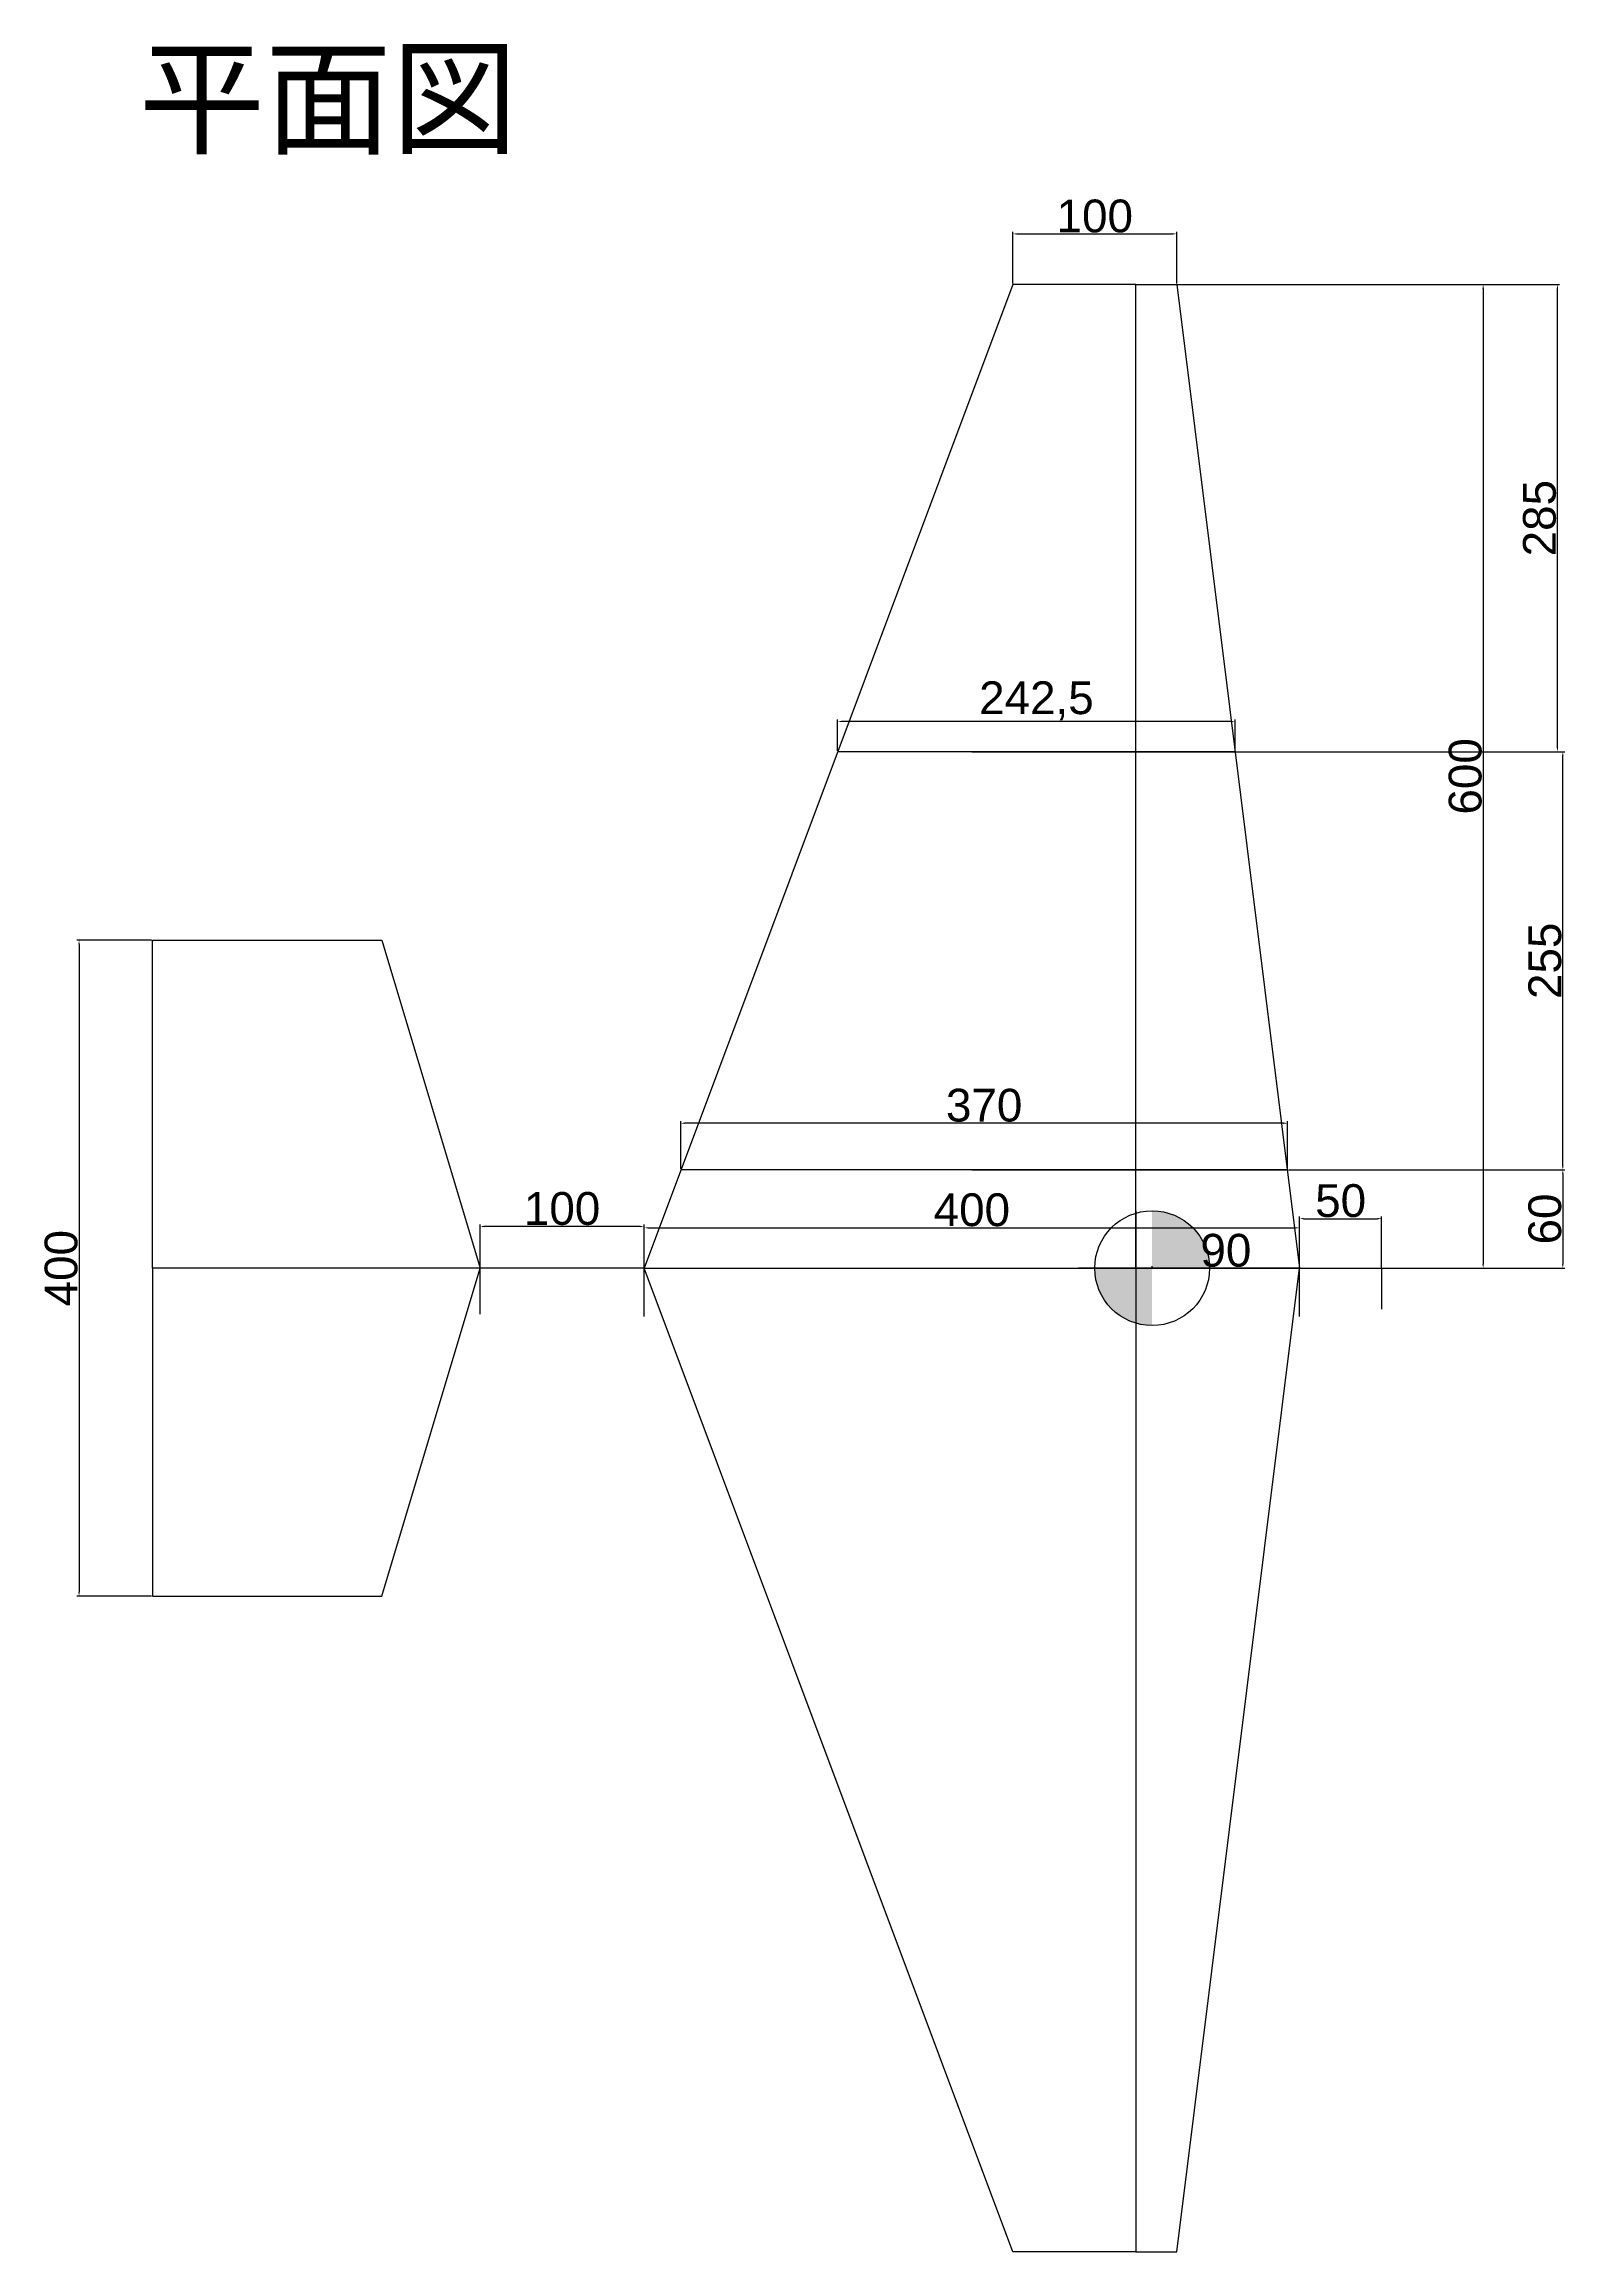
# Model space of a CAD drawing. Header units: millimetres. Extents: x -366 to 1349, y -600 to 751.
# Drawn here: x -366 to 562, y -600 to 747 of the extents above; entities that cross this region are included whole.
import ezdxf

# ---------------------------------------------------------------- set-up
doc = ezdxf.new("R2010")
doc.units = ezdxf.units.MM
doc.layers.get('0').update_dxf_attribs({"lineweight": 30})
doc.layers.add('文字寸法', color=3, linetype='Continuous', lineweight=13)
doc.styles.get("Standard").update_dxf_attribs({"font": 'arial.ttf'})
doc.dimstyles.new('ISO-25', dxfattribs={"dimtxt": 2.5, "dimasz": 2.5, "dimexe": 1.25, "dimexo": 0.625, "dimtad": 1, "dimtxsty": 'Standard', "dimcen": 2.5, "dimadec": 0, "dimazin": 0, "dimtfac": 1, "dimtmove": 0, "dimatfit": 3, "dimfxl": 1, "dimarcsym": 0})

# ---------------------------------------------------------------- blocks, each defined once
blk = doc.blocks.new('*D7')
at = {"layer": 'Defpoints', "color": 0, "transparency": 16777216}
for p in [(400, 24.6), (0, -30.1), (400, -30.1)]:
    blk.add_point(p, dxfattribs=at)
at = {"layer": '文字寸法', "color": 0, "lineweight": -2, "transparency": 16777216}
for p, q in [((0, -29.5), (0, 25.9)), ((2.5, 24.6), (397.5, 24.6)), ((400, -29.5), (400, 25.9))]:
    blk.add_line(p, q, dxfattribs=at)
at = {"layer": '文字寸法', "color": 0, "transparency": 16777216}
for points in [[(2.5, 25), (2.5, 24.2), (0, 24.6)], [(397.5, 25), (397.5, 24.2), (400, 24.6)]]:
    blk.add_solid(points, dxfattribs=at)
at = {"layer": '文字寸法', "color": 0, "transparency": 16777216, "insert": (200, 35.5), "char_height": 2.5, "attachment_point": 5}
blk.add_mtext('{\\H8x;400}', dxfattribs=at)
blk = doc.blocks.new('*D8')
at = {"layer": 'Defpoints', "color": 0, "transparency": 16777216}
for p in [(-100, 25.4), (-100, -28.7), (0, -28.7)]:
    blk.add_point(p, dxfattribs=at)
at = {"layer": '文字寸法', "color": 0, "lineweight": -2, "transparency": 16777216}
for p, q in [((-100, -28), (-100, 26.7)), ((-2.5, 25.4), (-97.5, 25.4)), ((0, -28), (0, 26.7))]:
    blk.add_line(p, q, dxfattribs=at)
at = {"layer": '文字寸法', "color": 0, "transparency": 16777216}
for points in [[(-97.5, 25.9), (-97.5, 25), (-100, 25.4)], [(-2.5, 25.9), (-2.5, 25), (0, 25.4)]]:
    blk.add_solid(points, dxfattribs=at)
at = {"layer": '文字寸法', "color": 0, "transparency": 16777216, "insert": (-50, 36.3), "char_height": 2.5, "attachment_point": 5}
blk.add_mtext('{\\H8x;100}', dxfattribs=at)
blk = doc.blocks.new('*D9')
at = {"layer": 'Defpoints', "color": 0, "transparency": 16777216}
for p in [(-300, 200), (-344.7, -200), (-300, -200)]:
    blk.add_point(p, dxfattribs=at)
at = {"layer": '文字寸法', "color": 0, "lineweight": -2, "transparency": 16777216}
for p, q in [((-300.6, 200), (-346, 200)), ((-344.7, 197.5), (-344.7, -197.5)), ((-300.6, -200), (-346, -200))]:
    blk.add_line(p, q, dxfattribs=at)
at = {"layer": '文字寸法', "color": 0, "transparency": 16777216}
for points in [[(-345.2, 197.5), (-344.3, 197.5), (-344.7, 200)], [(-345.2, -197.5), (-344.3, -197.5), (-344.7, -200)]]:
    blk.add_solid(points, dxfattribs=at)
at = {"layer": '文字寸法', "color": 0, "transparency": 16777216, "insert": (-355.6, 0), "char_height": 2.5, "attachment_point": 5, "rotation": 90}
blk.add_mtext('{\\H8x;400}', dxfattribs=at)
blk = doc.blocks.new('*D10')
at = {"layer": 'Defpoints', "color": 0, "transparency": 16777216}
for p in [(300, 600), (400, 0), (512, 0)]:
    blk.add_point(p, dxfattribs=at)
at = {"layer": '文字寸法', "color": 0, "lineweight": -2, "transparency": 16777216}
for p, q in [((300.6, 600), (513.2, 600)), ((512, 597.5), (512, 2.5)), ((400.6, 0), (513.2, 0))]:
    blk.add_line(p, q, dxfattribs=at)
at = {"layer": '文字寸法', "color": 0, "transparency": 16777216}
for points in [[(511.5, 597.5), (512.4, 597.5), (512, 600)], [(511.5, 2.5), (512.4, 2.5), (512, 0)]]:
    blk.add_solid(points, dxfattribs=at)
at = {"layer": '文字寸法', "color": 0, "transparency": 16777216, "insert": (501.1, 300), "char_height": 2.5, "attachment_point": 5, "rotation": 90}
blk.add_mtext('{\\H8x;600}', dxfattribs=at)
blk = doc.blocks.new('*D15')
at = {"layer": 'Defpoints', "color": 0, "transparency": 16777216}
for p in [(22.5, 88.4), (22.5, 60), (392.5, 60)]:
    blk.add_point(p, dxfattribs=at)
at = {"layer": '文字寸法', "color": 0, "lineweight": -2, "transparency": 16777216}
for p, q in [((22.5, 60.6), (22.5, 89.7)), ((390, 88.4), (25, 88.4)), ((392.5, 60.6), (392.5, 89.7))]:
    blk.add_line(p, q, dxfattribs=at)
at = {"layer": '文字寸法', "color": 0, "transparency": 16777216}
for points in [[(25, 88.9), (25, 88), (22.5, 88.4)], [(390, 88.9), (390, 88), (392.5, 88.4)]]:
    blk.add_solid(points, dxfattribs=at)
at = {"layer": '文字寸法', "color": 0, "transparency": 16777216, "insert": (207.5, 99.3), "char_height": 2.5, "attachment_point": 5}
blk.add_mtext('{\\H8x;370}', dxfattribs=at)
blk = doc.blocks.new('*D19')
at = {"layer": 'Defpoints', "color": 0, "transparency": 16777216}
for p in [(118.1, 333.5), (118.1, 315), (360.6, 315)]:
    blk.add_point(p, dxfattribs=at)
at = {"layer": '文字寸法', "color": 0, "lineweight": -2, "transparency": 16777216}
for p, q in [((118.1, 315.6), (118.1, 334.7)), ((358.1, 333.5), (120.6, 333.5)), ((360.6, 315.6), (360.6, 334.7))]:
    blk.add_line(p, q, dxfattribs=at)
at = {"layer": '文字寸法', "color": 0, "transparency": 16777216}
for points in [[(120.6, 333.9), (120.6, 333.1), (118.1, 333.5)], [(358.1, 333.9), (358.1, 333.1), (360.6, 333.5)]]:
    blk.add_solid(points, dxfattribs=at)
at = {"layer": '文字寸法', "color": 0, "transparency": 16777216, "insert": (239.4, 346.1), "char_height": 2.5, "attachment_point": 5}
blk.add_mtext('{\\H8x;242,5}', dxfattribs=at)
blk = doc.blocks.new('*D20')
at = {"layer": 'Defpoints', "color": 0, "transparency": 16777216}
for p in [(325, 630.9), (225, 600), (325, 600)]:
    blk.add_point(p, dxfattribs=at)
at = {"layer": '文字寸法', "color": 0, "lineweight": -2, "transparency": 16777216}
for p, q in [((225, 600.6), (225, 632.2)), ((227.5, 630.9), (322.5, 630.9)), ((325, 600.6), (325, 632.2))]:
    blk.add_line(p, q, dxfattribs=at)
at = {"layer": '文字寸法', "color": 0, "transparency": 16777216}
for points in [[(227.5, 631.3), (227.5, 630.5), (225, 630.9)], [(322.5, 631.3), (322.5, 630.5), (325, 630.9)]]:
    blk.add_solid(points, dxfattribs=at)
at = {"layer": '文字寸法', "color": 0, "transparency": 16777216, "insert": (275, 641.7), "char_height": 2.5, "attachment_point": 5}
blk.add_mtext('{\\H8x;100}', dxfattribs=at)
blk = doc.blocks.new('*D21')
at = {"layer": 'Defpoints', "color": 0, "transparency": 16777216}
for p in [(450, 30.2), (450, 0), (400, -1.8)]:
    blk.add_point(p, dxfattribs=at)
at = {"layer": '文字寸法', "color": 0, "lineweight": -2, "transparency": 16777216}
for p, q in [((400, -1.2), (400, 31.5)), ((402.5, 30.2), (447.5, 30.2)), ((450, 0.6), (450, 31.5))]:
    blk.add_line(p, q, dxfattribs=at)
at = {"layer": '文字寸法', "color": 0, "transparency": 16777216}
for points in [[(402.5, 30.7), (402.5, 29.8), (400, 30.2)], [(447.5, 30.7), (447.5, 29.8), (450, 30.2)]]:
    blk.add_solid(points, dxfattribs=at)
at = {"layer": '文字寸法', "color": 0, "transparency": 16777216, "insert": (425, 41.1), "char_height": 2.5, "attachment_point": 5}
blk.add_mtext('{\\H8x;50}', dxfattribs=at)
blk = doc.blocks.new('*D23')
at = {"layer": 'Defpoints', "color": 0, "transparency": 16777216}
for p in [(400, 0), (310, 0), (400, 0)]:
    blk.add_point(p, dxfattribs=at)
at = {"layer": '文字寸法', "color": 0, "lineweight": -2, "transparency": 16777216}
for p, q in [((310, 0.6), (310, 1.2)), ((312.5, 0), (397.5, 0)), ((400, 0.6), (400, 1.2))]:
    blk.add_line(p, q, dxfattribs=at)
at = {"layer": '文字寸法', "color": 0, "transparency": 16777216}
for points in [[(312.5, 0.4), (312.5, -0.4), (310, 0)], [(397.5, 0.4), (397.5, -0.4), (400, 0)]]:
    blk.add_solid(points, dxfattribs=at)
at = {"layer": '文字寸法', "color": 0, "transparency": 16777216, "insert": (355, 10.8), "char_height": 2.5, "attachment_point": 5}
blk.add_mtext('{\\H8x;90}', dxfattribs=at)
blk = doc.blocks.new('*D25')
at = {"layer": 'Defpoints', "color": 0, "transparency": 16777216}
for p in [(392.5, 60), (400, 0), (560.6, 0)]:
    blk.add_point(p, dxfattribs=at)
at = {"layer": '文字寸法', "color": 0, "lineweight": -2, "transparency": 16777216}
for p, q in [((393.1, 60), (561.8, 60)), ((560.6, 57.5), (560.6, 2.5)), ((400.6, 0), (561.8, 0))]:
    blk.add_line(p, q, dxfattribs=at)
at = {"layer": '文字寸法', "color": 0, "transparency": 16777216}
for points in [[(560.1, 57.5), (561, 57.5), (560.6, 60)], [(560.1, 2.5), (561, 2.5), (560.6, 0)]]:
    blk.add_solid(points, dxfattribs=at)
at = {"layer": '文字寸法', "color": 0, "transparency": 16777216, "insert": (549.7, 30), "char_height": 2.5, "attachment_point": 5, "rotation": 90}
blk.add_mtext('{\\H8x;60}', dxfattribs=at)
blk = doc.blocks.new('*D26')
at = {"layer": 'Defpoints', "color": 0, "transparency": 16777216}
for p in [(360.6, 315), (560.6, 315), (392.5, 60)]:
    blk.add_point(p, dxfattribs=at)
at = {"layer": '文字寸法', "color": 0, "lineweight": -2, "transparency": 16777216}
for p, q in [((361.3, 315), (561.8, 315)), ((560.6, 62.5), (560.6, 312.5)), ((393.1, 60), (561.8, 60))]:
    blk.add_line(p, q, dxfattribs=at)
at = {"layer": '文字寸法', "color": 0, "transparency": 16777216}
for points in [[(560.1, 312.5), (561, 312.5), (560.6, 315)], [(560.1, 62.5), (561, 62.5), (560.6, 60)]]:
    blk.add_solid(points, dxfattribs=at)
at = {"layer": '文字寸法', "color": 0, "transparency": 16777216, "insert": (549.7, 187.5), "char_height": 2.5, "attachment_point": 5, "rotation": 90}
blk.add_mtext('{\\H8x;255}', dxfattribs=at)
blk = doc.blocks.new('*D27')
at = {"layer": 'Defpoints', "color": 0, "transparency": 16777216}
for p in [(300, 600), (557.3, 600), (360.6, 315)]:
    blk.add_point(p, dxfattribs=at)
at = {"layer": '文字寸法', "color": 0, "lineweight": -2, "transparency": 16777216}
for p, q in [((300.6, 600), (558.5, 600)), ((557.3, 317.5), (557.3, 597.5)), ((361.3, 315), (558.5, 315))]:
    blk.add_line(p, q, dxfattribs=at)
at = {"layer": '文字寸法', "color": 0, "transparency": 16777216}
for points in [[(556.9, 597.5), (557.7, 597.5), (557.3, 600)], [(556.9, 317.5), (557.7, 317.5), (557.3, 315)]]:
    blk.add_solid(points, dxfattribs=at)
at = {"layer": '文字寸法', "color": 0, "transparency": 16777216, "insert": (546.4, 457.5), "char_height": 2.5, "attachment_point": 5, "rotation": 90}
blk.add_mtext('{\\H8x;285}', dxfattribs=at)

msp = doc.modelspace()

# ---------------------------------------------------------------- hatches: boundary and pattern name
h = msp.add_hatch(color=256)
h.dxf.hatch_style = 1
h.paths.add_polyline_path([(310, 0), (345, 0, 0.41421356), (310, 35)])
h.paths.add_polyline_path([(310, 0), (275, 0, 0.41421356), (310, -35)])

# ---------------------------------------------------------------- linework, layer by layer
for p, q in [((225, 600), (0, 0)), ((300, 600), (225, 600)), ((300, 0), (300, 600)), ((300, 600), (325, 600)), ((325, 600), (400, 0)), ((360.625, 315), (118.125, 315)), ((200, 315), (360.625, 315)), ((-300, 0), (-300, 200)), ((-300, 200), (-160, 200)), ((-160, 200), (-100, 0)), ((392.5, 60), (22.5, 60)), ((200, 60), (392.5, 60)), ((300, 35), (300, -35)), ((450, 0), (450, 25)), ((-100, 0), (-300, 0)), ((-300, 0), (-300, -200)), ((-160, -200), (-100, 0)), ((0, 0), (-100, 0)), ((0, 0), (400, 0)), ((0, 0), (400, 0)), ((225, -600), (0, 0)), ((335, 0), (265, 0)), ((400, 0), (300, 0)), ((400, 0), (300, 0)), ((325, -600), (400, 0)), ((400, 0), (450, 0)), ((450, 0), (450, -25)), ((300, 0), (300, -600)), ((-300, -200), (-160, -200)), ((300, -600), (225, -600)), ((300, -600), (325, -600))]:
    msp.add_line(p, q)
msp.add_circle((310, 0), 35)
msp.add_open_spline([(0, 0), (0.333, 0), (0.667, 0), (1, 0)], degree=3)

# ---------------------------------------------------------------- texts
at = {"layer": '文字寸法', "insert": (-308.357, 742.015), "char_height": 56.54094, "attachment_point": 1}
msp.add_mtext_dynamic_manual_height_columns('{\\fMS PGothic|b0|i0|c128|p50;平面図}', width=6601.85717, gutter_width=282.705, heights=[0], dxfattribs=at)

# ---------------------------------------------------------------- dimensions: what is measured, and where the dimension line sits
at = {"layer": '文字寸法'}
for base, p1, p2, picture, middle in [((325, 630.906), (225, 600), (325, 600), '*D20', (275, 641.742)), ((118.125, 333.474), (360.625, 315), (118.125, 315), '*D19', (239.375, 346.118)), ((22.5, 88.439), (392.5, 60), (22.5, 60), '*D15', (207.5, 99.283)), ((-100, 25.45), (0, -28.67), (-100, -28.67), '*D8', (-50, 36.286)), ((400, 24.631), (0, -30.096), (400, -30.096), '*D7', (200, 35.467)), ((450, 30.244), (400, -1.795), (450, 0), '*D21', (425, 41.081)), ((400, 0), (310, 0), (400, 0), '*D23', (355, 10.836))]:
    dim = msp.add_linear_dim(base=base, p1=p1, p2=p2, text='{\\H8x;<>}', dimstyle='ISO-25', dxfattribs=at)
    dim.commit()
    dim.dimension.update_dxf_attribs({"geometry": picture, "text_midpoint": middle})
for base, p1, p2, angle, picture, middle in [((511.957, 0), (300, 600), (400, 0), 270, '*D10', (501.121, 300)), ((557.284, 600), (360.625, 315), (300, 600), 270, '*D27', (546.447, 457.5)), ((560.558, 315), (392.5, 60), (360.625, 315), 270, '*D26', (549.722, 187.5)), ((-344.75, -200), (-300, 200), (-300, -200), 90, '*D9', (-355.586, 0)), ((560.558, 0), (392.5, 60), (400, 0), 270, '*D25', (549.722, 30))]:
    dim = msp.add_linear_dim(base=base, p1=p1, p2=p2, angle=angle, text='{\\H8x;<>}', dimstyle='ISO-25', dxfattribs=at)
    dim.commit()
    dim.dimension.update_dxf_attribs({"geometry": picture, "text_midpoint": middle})

doc.saveas('drawing.dxf')
